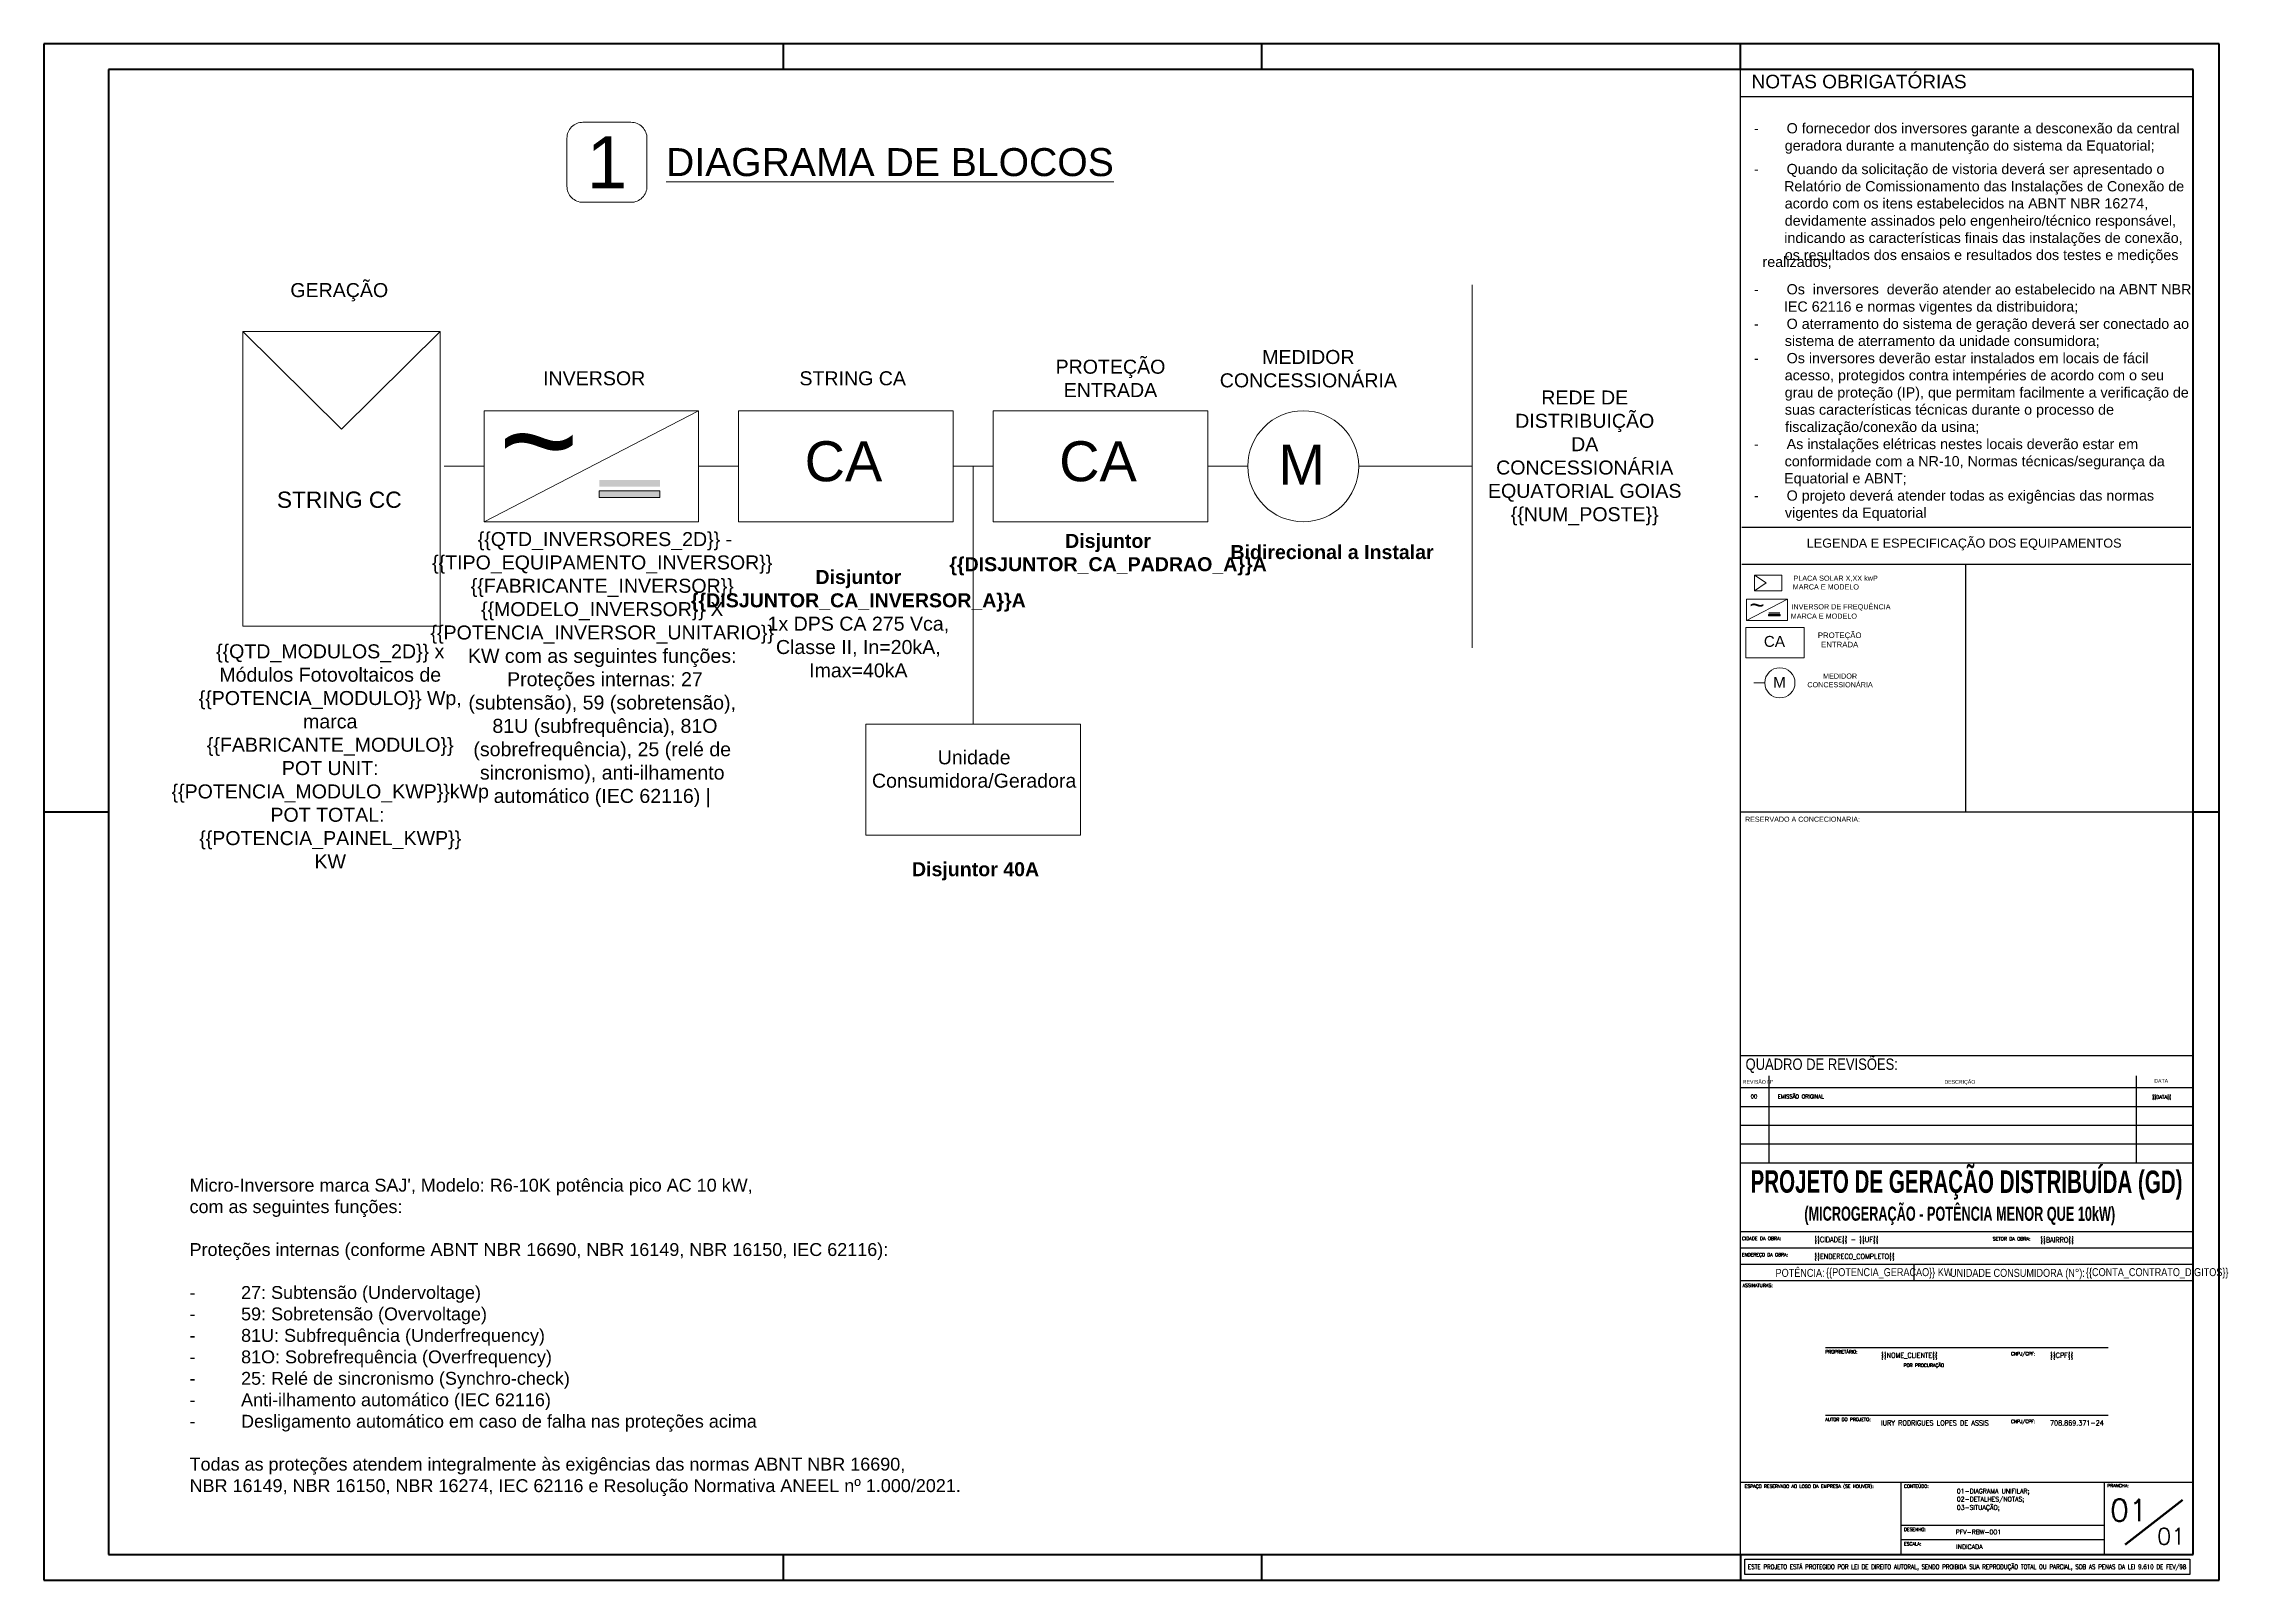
# Model space of a CAD drawing. Header units: centimetres. Extents: x -1416 to 19908, y -7962 to 7254.
# Drawn here: x 282 to 1126, y -1369 to -775 of the extents above; entities that cross this region are included whole.
import ezdxf
from ezdxf.enums import TextEntityAlignment as Align

# ---------------------------------------------------------------- set-up
doc = ezdxf.new("R2010")
doc.units = ezdxf.units.CM
doc.layers.get('0').update_dxf_attribs({"color": 4, "lineweight": 18})
for name, color, linetype, lineweight in [('CARIMBO EXT', 140, 'Continuous', 30), ('CARIMBO INT', 140, 'Continuous', 25), ('DETALHES_CTR25', 7, 'Continuous', 13), ('Fiação-Geral', 7, 'Continuous', 0), ('PRANCHA EXT', 7, 'Continuous', 40), ('PRANCHA INT', 7, 'Continuous', 40), ('TEXTO CAR1', 7, 'Continuous', 25), ('TEXTO CAR2', 7, 'Continuous', 18), ('Textos', 7, 'Continuous', 0), ('TXT-02', 7, 'Continuous', 20), ('TXT-05', 7, 'Continuous', 20)]:
    doc.layers.add(name, color=color, linetype=linetype, lineweight=lineweight)
doc.styles.add('arial', font='arial.ttf')
doc.styles.add('MtXpl_Swis721_Cn_BT', font='swissc.ttf')
doc.styles.add('ROMANS', font='romans.shx', dxfattribs={"width": 0.87})
doc.styles.add('SANSSERIFBOLD', font='sasb____.pfb', dxfattribs={"width": 2})
doc.styles.add('Style-Arial', font='arial.ttf')
doc.styles.add('T3.5', font='arial.ttf', dxfattribs={"height": 3.5})
doc.styles.add('T6.5', font='arial.ttf', dxfattribs={"height": 6.5})
doc.styles.add('TECNICO', font='')
doc.styles.get('TECNICO').set_extended_font_data('Dauphin')

msp = doc.modelspace()

# ---------------------------------------------------------------- texts
at = {"color": 0, "linetype": 'Continuous', "style": 'arial'}
for height, p in [(37.79, (457.81, -946.88)), (7.21, (941.25, -995.24))]:
    msp.add_text('~', height=height, dxfattribs=at).set_placement(p)
at = {"color": 0, "lineweight": 20, "insert": (338.2, -1213.5), "char_height": 4.9768, "attachment_point": 1}
msp.add_mtext_dynamic_manual_height_columns("{\\fArial|b0|i0|c0|p34;Micro-Inversore marca SAJ', Modelo: R6-10K potência pico AC 10 kW, \\Pcom as seguintes funções:}\\P{\\fArial|b0|i0|c0|p34;\\PProteções internas (conforme ABNT NBR 16690, NBR 16149, NBR 16150, IEC 62116):\\P\\P-^I27: Subtensão (Undervoltage)\\P-^I59: Sobretensão (Overvoltage)\\P-^I81U: Subfrequência (Underfrequency)\\P-^I81O: Sobrefrequência (Overfrequency)\\P-^I25: Relé de sincronismo (Synchro-check)\\P-^IAnti-ilhamento automático (IEC 62116)\\P-^IDesligamento automático em caso de falha nas proteções acima\\P\\PTodas as proteções atendem integralmente às exigências das normas ABNT NBR 16690, ^JNBR 16149, NBR 16150, NBR 16274, IEC 62116 e Resolução Normativa ANEEL nº 1.000/2021.}", width=574.3473, gutter_width=24.88, heights=[0], dxfattribs=at)
at = {"layer": 'DETALHES_CTR25', "color": 7, "style": 'SANSSERIFBOLD'}
for s, height, rotation, width, p, p2 in [('PROJETO DE GERAÇÃO DISTRIBUÍDA (GD)', 8.6845, 359.94912, 0.667616, (941.66, -1218.89), (1108.68, -1219.03)), ('(MICROGERAÇÃO - POTÊNCIA MENOR QUE 10kW)', 5.4712, 359.95544, 0.653484, (962.48, -1229.71), (1082.65, -1229.8))]:
    msp.add_text(s, height=height, rotation=rotation, dxfattribs=dict(at, width=width)).set_placement(p, p2, align=Align.FIT)
at = {"layer": 'TEXTO CAR1', "color": 7, "lineweight": 9, "style": 'Style-Arial'}
for s, height, p in [('NOTAS OBRIGATÓRIAS', 5.25, (942.08, -791.99)), ('LEGENDA E ESPECIFICAÇÃO DOS EQUIPAMENTOS', 3.5, (963.41, -969.54)), ('MARCA E MODELO', 2, (957.98, -985.72)), ('PLACA SOLAR X,XX kwP', 2, (958.26, -982.36)), ('MARCA E MODELO', 2, (957.21, -997.02)), ('INVERSOR DE FREQUÊNCIA ', 2, (957.48, -993.4))]:
    msp.add_text(s, height=height, dxfattribs=at).set_placement(p)
at = {"layer": 'TEXTO CAR1', "color": 7, "lineweight": 20, "style": 'arial'}
for s, p in [('-       O fornecedor dos inversores garante a desconexão da central', (943.03, -809.4)), ('geradora durante a manutenção do sistema da Equatorial;', (954.91, -816.07)), ('-       Quando da solicitação de vistoria deverá ser apresentado o', (943.03, -825.15)), ('Relatório de Comissionamento das Instalações de Conexão de', (954.65, -831.82)), ('acordo com os itens estabelecidos na ABNT NBR 16274,', (954.89, -838.43)), ('devidamente assinados pelo engenheiro/técnico responsável,', (954.9, -845.1)), ('indicando as características finais das instalações de conexão,', (954.72, -851.77)), ('realizados;', (946.3, -861.03)), ('os resultados dos ensaios e resultados dos testes e medições', (954.9, -858.37)), ('-       Os  inversores  deverão atender ao estabelecido na ABNT NBR', (943.03, -871.64)), ('IEC 62116 e normas vigentes da distribuidora;', (954.57, -878.31)), ('-       O aterramento do sistema de geração deverá ser conectado ao', (943.03, -884.98)), ('-       Os inversores deverão estar instalados em locais de fácil', (943.03, -898.25)), ('sistema de aterramento da unidade consumidora;', (954.92, -891.58)), ('acesso, protegidos contra intempéries de acordo com o seu', (954.89, -904.87)), ('grau de proteção (IP), que permitam facilmente a verificação de', (954.91, -911.53)), ('suas características técnicas durante o processo de', (954.92, -918.16)), ('-       As instalações elétricas nestes locais deverão estar em', (943.03, -931.45)), ('fiscalização/conexão da usina;', (955.04, -924.82)), ('conformidade com a NR-10, Normas técnicas/segurança da', (954.87, -938.11)), ('Equatorial e ABNT;', (954.65, -944.71)), ('-       O projeto deverá atender todas as exigências das normas', (943.03, -951.38)), ('vigentes da Equatorial', (954.96, -958.01))]:
    msp.add_text(s, height=3.96, dxfattribs=at).set_placement(p)
at = {"layer": 'TEXTO CAR1', "color": 7}
for s, height, style, p in [('RESERVADO A CONCECIONARIA:', 1.9842, 'TECNICO', (939.55, -1075.52)), ('CIDADE DA OBRA:', 1.3029, 'ROMANS', (938.36, -1237.24)), ('CIDADE DA OBRA:', 1.3029, 'ROMANS', (938.36, -1237.24)), ('SETOR DA OBRA:', 1.3029, 'ROMANS', (1035.33, -1237.37)), ('ENDEREÇO DA OBRA:', 1.2699, 'ROMANS', (938.35, -1243.51)), ('ENDEREÇO DA OBRA:', 1.2699, 'ROMANS', (938.35, -1243.51)), ('ASSINATURAS:', 1.2699, 'ROMANS', (938.6, -1255.38)), ('ASSINATURAS:', 1.2699, 'ROMANS', (938.6, -1255.38)), ('PROPRIETÁRIO:', 1.2699, 'ROMANS', (970.61, -1281.02)), ('    CNPJ/CPF: ', 1.2699, 'ROMANS', (1038.59, -1281.81)), ('POR PROCURAÇÃO', 1.2699, 'ROMANS', (1000.87, -1286.24)), ('AUTOR DO PROJETO:', 1.2699, 'ROMANS', (970.61, -1307.18)), ('    CNPJ/CPF: ', 1.2699, 'ROMANS', (1038.59, -1307.97)), ('ESPAÇO RESERVADO AO LOGO DA EMPRESA (SE HOUVER):', 1.2699, 'ROMANS', (939.41, -1333.01)), ('CONTEÚDO:', 1.27, 'ROMANS', (1001, -1332.98)), ('PRANCHA:', 1.27, 'ROMANS', (1079.59, -1332.79)), ('DESENHO:', 1.27, 'ROMANS', (1001, -1349.72)), ('ESCALA:', 1.27, 'ROMANS', (1001, -1355.27))]:
    msp.add_text(s, height=height, dxfattribs=dict(at, style=style)).set_placement(p)
at = {"layer": 'TEXTO CAR2', "color": 7, "style": 'ROMANS', "width": 0.87}
for s, height, p in [('{{CIDADE}} - {{UF}} ', 1.9842, (966.34, -1238)), ('{{BAIRRO}}', 1.984, (1053.67, -1238.13)), ('{{ENDERECO_COMPLETO}} ', 1.9842, (966.33, -1244.5)), ('{{NOME_CLIENTE}}', 1.9842, (992.12, -1282.75)), ('{{CPF}}', 1.984, (1057.46, -1282.75)), ('IURY RODRIGUES LOPES DE ASSIS', 1.9842, (992.12, -1308.9)), ('708.869.371-24', 1.9842, (1057.46, -1308.9))]:
    msp.add_text(s, height=height, dxfattribs=at).set_placement(p)
at = {"layer": 'TEXTO CAR2', "color": 7, "style": 'ROMANS'}
for s, height, p in [('01-DIAGRAMA UNIFILAR;', 1.7461, (1021.45, -1335.12)), ('02-DETALHES/NOTAS;', 1.7461, (1021.45, -1338.24)), ('03-SITUAÇÃO;', 1.7461, (1021.45, -1341.45)), ('PFV-RBW-001', 1.7461, (1020.97, -1350.94)), ('INDICADA', 1.746, (1021.19, -1356.63))]:
    msp.add_text(s, height=height, dxfattribs=at).set_placement(p)
for height, p in [(8.466, (1087.93, -1345.88)), (6.349, (1104.29, -1354.89))]:
    msp.add_text('01', height=height, dxfattribs=at).set_placement(p, align=Align.CENTER)
at = {"layer": 'TEXTO CAR2', "color": 7, "style": 'ROMANS', "width": 0.768559}
msp.add_text('ESTE PROJETO ESTÁ PROTEGIDO POR LEI DE DIREITO AUTORAL, SENDO PROIBIDA SUA REPRODUÇÃO TOTAL OU PARCIAL, SOB AS PENAS DA LEI 9.610 DE FEV/98', height=1.74608, dxfattribs=at).set_placement((940.66, -1364.38), (1110.13, -1364.38), align=Align.FIT)
at = {"layer": 'Textos', "style": 'T6.5'}
msp.add_text('1', height=20.11, dxfattribs=at).set_placement((499.57, -820.58), align=Align.MIDDLE_CENTER)
at = {"layer": 'Textos', "style": 'T3.5'}
for s, insert, char_height, width, attachment_point in [('{\\LDIAGRAMA DE BLOCOS}', (522.39, -820.58), 10.8278, 184.8642, 4), ('GERAÇÃO', (396.07, -870.82), 5.414, 122.1068, 5), ('MEDIDOR^JCONCESSIONÁRIA', (770.73, -900.39), 5.4139, 122.1068, 5), ('INVERSOR', (494.62, -904.11), 5.414, 122.1068, 5), ('STRING CA', (594.56, -904.11), 5.414, 122.1068, 5), ('PROTEÇÃO  ^JENTRADA', (694.22, -904.11), 5.4139, 122.1068, 5), ('REDE DE ^JDISTRIBUIÇÃO^JDA ^JCONCESSIONÁRIA^JEQUATORIAL GOIAS^J\\{\\{NUM_POSTE\\}\\}', (877.57, -934.87), 5.4139, 122.1068, 5), ('CA', (590.99, -936.26), 15.468, 118.6014, 5), ('CA', (689.4, -936.26), 15.468, 118.6014, 5), ('M', (768.14, -937.47), 15.47, 118.6014, 5), ('STRING CC', (396.07, -951.06), 6.276, 122.1068, 5), (' \\{\\{QTD_INVERSORES_2D\\}\\} - \\{\\{TIPO_EQUIPAMENTO_INVERSOR\\}\\} \\{\\{FABRICANTE_INVERSOR\\}\\} \\{\\{MODELO_INVERSOR\\}\\} X \\{\\{POTENCIA_INVERSOR_UNITARIO\\}\\} KW com as seguintes funções:\\P Proteções internas: 27 (subtensão), 59 (sobretensão),\\P 81U (subfrequência), 81O (sobrefrequência), 25 (relé de sincronismo), anti-ilhamento automático (IEC 62116) |', (497.73, -1016.71), 5.41392, 108.0103, 5), ('{\\fArial|b1|i0|c0|p34;Disjuntor ^J\\{\\{DISJUNTOR_CA_PADRAO_A\\}\\}A }', (693.28, -972.25), 5.4139, 74.9727, 5), ('{\\fArial|b1|i0|c0|p34;Bidirecional a Instalar}', (779.89, -971.29), 5.4139, 74.9727, 5), ('{\\fArial|b1|i0|c0|p34;Disjuntor \\{\\{DISJUNTOR_CA_INVERSOR_A\\}\\}A} 1x DPS CA 275 Vca, Classe II, In=20kA, Imax=40kA', (596.75, -998.97), 5.41392, 74.9727, 5), ('CA', (950.92, -1005.81), 4.211, 32.2848, 5), ('PROTEÇÃO  ^JENTRADA', (976.14, -1005.21), 2.1523, 48.5435, 5), ('\\{\\{QTD_MODULOS_2D\\}\\} x Módulos Fotovoltaicos de \\{\\{POTENCIA_MODULO\\}\\} Wp, marca \\{\\{FABRICANTE_MODULO\\}\\} POT UNIT: \\{\\{POTENCIA_MODULO_KWP\\}\\}kWp^JPOT TOTAL:  \\{\\{POTENCIA_PAINEL_KWP\\}\\} KW', (392.57, -1050.24), 5.41392, 102.9327, 5), ('M', (952.86, -1021.62), 4.21, 32.2848, 5), ('MEDIDOR^JCONCESSIONÁRIA', (976.29, -1020.88), 1.9988, 45.0818, 5), ('Unidade \\PConsumidora/Geradora', (641.52, -1055.15), 5.4139, 122.1068, 5), ('{\\fArial|b1|i0|c0|p34;Disjuntor 40A}', (642.06, -1094.66), 5.4139, 74.9727, 5)]:
    msp.add_mtext(s, dxfattribs=dict(at, insert=insert, char_height=char_height, width=width, attachment_point=attachment_point))
at = {"layer": 'TXT-02', "color": 7, "style": 'ROMANS'}
for s, height, p in [('00', 1.462, (941.75, -1182.42)), ('EMISSÃO ORIGINAL', 1.4617, (952.23, -1182.42)), ('{{DATA}}', 1.32, (1096.97, -1182.55))]:
    msp.add_text(s, height=height, dxfattribs=at).set_placement(p)
at = {"layer": 'TXT-02', "color": 7, "char_height": 1.4617, "width": 191.043, "attachment_point": 1}
for s, insert in [('\\fSwis721 Cn BT|b0|i0|c0|p34;REVISÃO N°', (938.68, -1175.33)), ('\\fSwis721 Cn BT|b0|i0|c0|p34;REVISÃO N°', (938.68, -1175.33)), ('\\fSwis721 Cn BT|b0|i0|c0|p34;DESCRIÇÃO', (1016.66, -1175.33)), ('\\fSwis721 Cn BT|b0|i0|c0|p34;DESCRIÇÃO', (1016.66, -1175.33)), ('\\fSwis721 Cn BT|b0|i0|c0|p34;DATA', (1097.78, -1174.93)), ('\\fSwis721 Cn BT|b0|i0|c0|p34;DATA', (1097.78, -1174.93))]:
    msp.add_mtext(s, dxfattribs=dict(at, insert=insert))
at = {"layer": 'TXT-05', "color": 7, "lineweight": 20, "style": 'MtXpl_Swis721_Cn_BT'}
for s, height, p in [('POTÊNCIA:', 3.07, (951.35, -1251.43)), ('{{POTENCIA_GERACAO}} KW', 3.0696, (970.89, -1251.14)), ('UNIDADE CONSUMIDORA (N°): ', 3.0696, (1018.83, -1251.43)), ('{{CONTA_CONTRATO_DIGITOS}}', 3.0696, (1071.35, -1251.14))]:
    msp.add_text(s, height=height, dxfattribs=at).set_placement(p)
at = {"layer": 'TXT-05', "color": 7, "insert": (939.75, -1167.02), "char_height": 4.3851, "width": 191.043, "attachment_point": 1}
msp.add_mtext('{\\fSwis721 Cn BT|b0|i0|c0|p34;QUADRO DE REVISÕES:}', dxfattribs=at)
msp.add_mtext('{\\fSwis721 Cn BT|b0|i0|c0|p34;QUADRO DE REVISÕES:}', dxfattribs=at)

# ---------------------------------------------------------------- hatches: boundary and pattern name
at = {"lineweight": 20}
for points in [[(496.57, -943.41), (520.01, -943.38), (520.01, -945.94), (496.57, -945.97)], [(496.57, -947.56), (520.01, -947.54), (520.01, -950.1), (496.57, -950.12)], [(948.65, -994.58), (953.12, -994.57), (953.12, -995.06), (948.65, -995.06)], [(948.65, -995.37), (953.12, -995.36), (953.12, -995.85), (948.65, -995.86)]]:
    msp.add_hatch(color=7, dxfattribs=at).paths.add_polyline_path(points)

# ---------------------------------------------------------------- linework, layer by layer
at = {"color": 0}
for p, q in [((452.07, -959.53), (535.01, -916.65)), ((940.15, -997.65), (955.99, -989.47))]:
    msp.add_line(p, q, dxfattribs=at)
at = {"color": 7, "lineweight": 9}
for p in [(943.16, -980.17), (943.16, -986.19)]:
    msp.add_line(p, (947.75, -983.18), dxfattribs=at)
at = {"color": 0}
for points in [[(358.79, -885.94), (435.12, -885.94), (435.12, -999.84), (358.79, -999.84)], [(452.07, -916.65), (535.01, -916.65), (535.01, -959.53), (452.07, -959.53)], [(550.48, -916.65), (633.43, -916.65), (633.43, -959.53), (550.48, -959.53)], [(648.89, -916.65), (731.84, -916.65), (731.84, -959.53), (648.89, -959.53)], [(940.15, -989.47), (955.99, -989.47), (955.99, -997.65), (940.15, -997.65)], [(939.89, -1000.47), (962.47, -1000.47), (962.47, -1012.14), (939.89, -1012.14)], [(599.69, -1037.8), (682.63, -1037.8), (682.63, -1080.68), (599.69, -1080.68)]]:
    msp.add_lwpolyline(points, close=True, dxfattribs=at)
at = {"color": 7, "lineweight": 20}
for points in [[(496.57, -947.56), (520.01, -947.54), (520.01, -950.1), (496.57, -950.12)], [(948.65, -995.37), (953.12, -995.36), (953.12, -995.85), (948.65, -995.86)]]:
    msp.add_lwpolyline(points, close=True, dxfattribs=at)
at = {"color": 7, "lineweight": 9}
msp.add_lwpolyline([(943.16, -980.17), (943.16, -986.19), (953.72, -986.19), (953.72, -980.17)], close=True, dxfattribs=at)
at = {"layer": 'CARIMBO EXT', "color": 7}
for p, q in [((937.8, -1358.73), (937.8, -784.73)), ((937.8, -795.12), (1112.8, -795.12)), ((938.3, -961.66), (1111.93, -961.66)), ((938.3, -975.92), (1111.93, -975.92)), ((1024.82, -975.92), (1024.82, -1071.73)), ((937.8, -1071.73), (1112.8, -1071.73)), ((937.8, -1165.89), (1112.8, -1165.89)), ((948.76, -1173.67), (948.76, -1207.46)), ((1090.72, -1173.67), (1090.72, -1207.46)), ((937.8, -1178.23), (1112.8, -1178.23)), ((937.8, -1178.23), (1112.8, -1178.23)), ((937.8, -1185.54), (1112.8, -1185.54)), ((937.8, -1192.84), (1112.8, -1192.84)), ((1112.8, -1200.15), (937.8, -1200.15)), ((1112.8, -1207.46), (937.8, -1207.46)), ((1112.8, -1233.98), (937.8, -1233.98)), ((1112.8, -1240.33), (937.8, -1240.33)), ((1112.8, -1246.68), (937.8, -1246.68)), ((1004.87, -1246.68), (1004.87, -1253.03)), ((1112.8, -1253.03), (937.8, -1253.03)), ((1112.8, -1330.91), (937.8, -1330.91)), ((999.79, -1330.91), (999.79, -1358.69)), ((1078.36, -1330.91), (1078.36, -1358.69)), ((1078.36, -1347.58), (999.79, -1347.58)), ((1078.36, -1353.13), (999.79, -1353.13))]:
    msp.add_line(p, q, dxfattribs=at)
msp.add_lwpolyline([(939.47, -1366.53), (939.47, -1360.6), (1111.55, -1360.6), (1111.55, -1366.53)], close=True, dxfattribs=at)
at = {"layer": 'CARIMBO INT', "color": 7}
for p, q in [((1079.98, -1278.89), (970.62, -1278.89)), ((1079.98, -1305.05), (970.62, -1305.05))]:
    msp.add_line(p, q, dxfattribs=at)
at = {"layer": 'Fiação-Geral'}
for p, q in [((834.03, -867.95), (834.03, -1008.23)), ((358.79, -885.94), (396.95, -923.7)), ((435.12, -885.94), (396.95, -923.7)), ((641.16, -938.09), (641.16, -1037.8)), ((790.18, -938.09), (834.03, -938.09))]:
    msp.add_line(p, q, dxfattribs=at)
for centre, radius in [((768.74, -938.09), 21.44), ((953.02, -1021.79), 5.84)]:
    msp.add_circle(centre, radius, dxfattribs=at)
at = {"layer": 'PRANCHA EXT'}
for p, q in [((1122.8, -774.73), (281.8, -774.73)), ((281.8, -774.73), (281.8, -1368.73)), ((281.8, -1368.73), (1122.8, -1368.73))]:
    msp.add_line(p, q, dxfattribs=at)
at = {"layer": 'PRANCHA EXT', "color": 7}
msp.add_line((1122.8, -1368.73), (1122.8, -774.73), dxfattribs=at)
at = {"layer": 'PRANCHA INT'}
for p, q in [((567.8, -784.73), (567.8, -774.73)), ((752.8, -784.73), (752.8, -774.73)), ((1112.8, -784.73), (306.8, -784.73)), ((306.8, -784.73), (306.8, -1358.73)), ((281.8, -1071.73), (306.8, -1071.73)), ((306.8, -1358.73), (1112.8, -1358.73)), ((567.8, -1368.73), (567.8, -1358.73)), ((752.8, -1368.73), (752.8, -1358.73))]:
    msp.add_line(p, q, dxfattribs=at)
at = {"layer": 'PRANCHA INT', "color": 7}
for p, q in [((937.8, -784.73), (937.8, -774.73)), ((1112.8, -1358.73), (1112.8, -784.73)), ((1112.8, -1071.73), (1122.8, -1071.73)), ((937.8, -1358.73), (937.8, -1368.73))]:
    msp.add_line(p, q, dxfattribs=at)
at = {"layer": 'TEXTO CAR2', "color": 7, "const_width": 0.847}
msp.add_lwpolyline([(1086.48, -1354.96), (1108.73, -1337.65)], dxfattribs=at)
at = {"layer": 'Textos'}
for p, q in [((436.6, -938.09), (452.07, -938.09)), ((535.01, -938.09), (550.48, -938.09)), ((633.43, -938.09), (648.89, -938.09)), ((731.84, -938.09), (747.31, -938.09)), ((942.98, -1021.79), (947.19, -1021.79))]:
    msp.add_line(p, q, dxfattribs=at)
msp.add_lwpolyline([(490.29, -836.05), (508.85, -836.05, 0.414214), (515.04, -829.86), (515.04, -811.3, 0.414214), (508.85, -805.11), (490.29, -805.11, 0.414214), (484.1, -811.3), (484.1, -829.86, 0.414214)], format="xyb", close=True, dxfattribs=at)

msp.set_redraw_order([(e.dxf.handle, doc.entitydb.next_handle()) for e in msp.query("TEXT MTEXT ATTDEF DIMENSION ARC_DIMENSION")])  # texts and dimensions are drawn at this point

doc.saveas('drawing.dxf')
